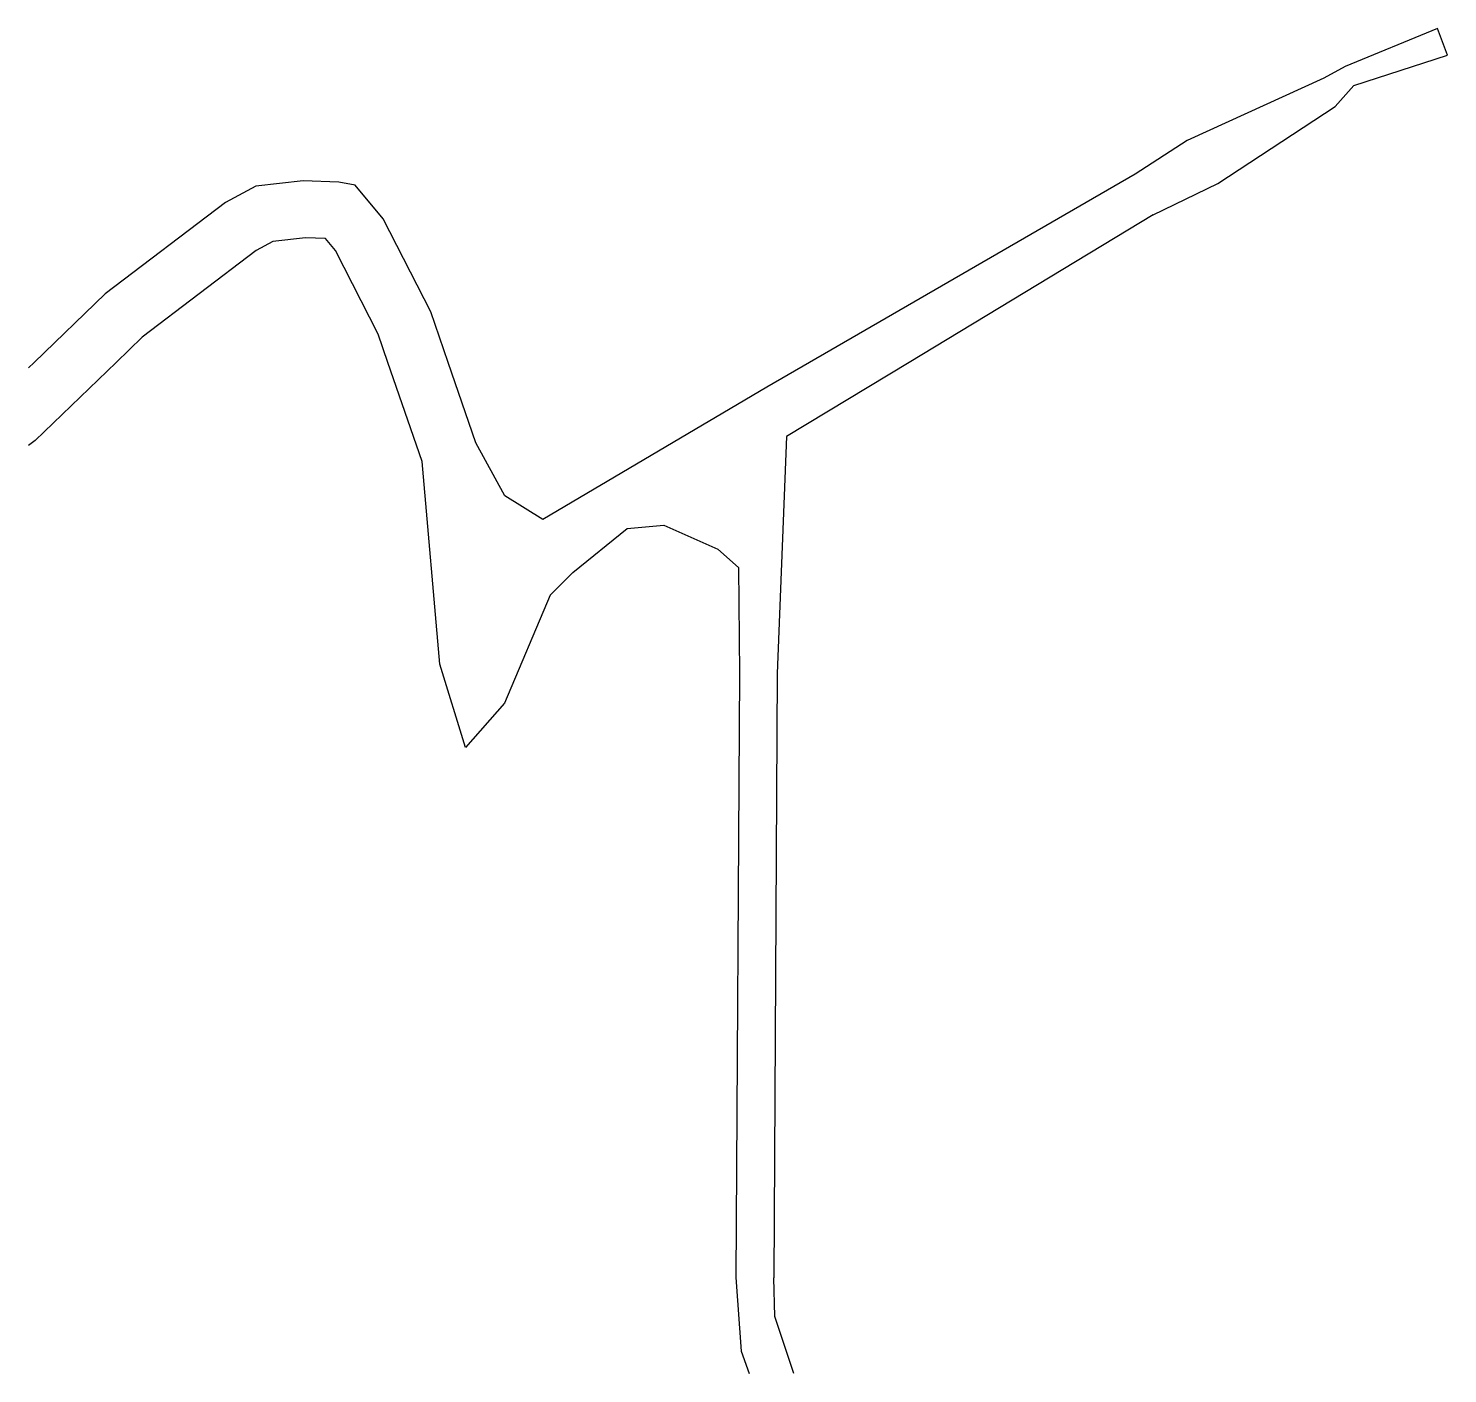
# Model space of a CAD drawing. Header units: metres. Extents: x -8000 to -4000, y -96000 to -93000.
# Drawn here: x -6400 to -6325.2, y -93600 to -93529.1 of the extents above; entities that cross this region are included whole.
import ezdxf

# ---------------------------------------------------------------- set-up
doc = ezdxf.new("R2010")
doc.units = ezdxf.units.M
doc.header["$LTSCALE"] = 2.5
doc.layers.add('道路', color=7, linetype='Continuous')

msp = doc.modelspace()

# ---------------------------------------------------------------- linework, layer by layer
at = {"layer": '道路'}
for points in [[(-6325.692, -93529.061), (-6330.565, -93531.077), (-6331.693, -93531.688)], [(-6325.16, -93530.472), (-6325.692, -93529.061)], [(-6331.083, -93533.185), (-6330.111, -93532.075), (-6325.16, -93530.472)], [(-6331.693, -93531.688), (-6338.888, -93534.978), (-6341.645, -93536.753)], [(-6340.679, -93538.892), (-6337.281, -93537.246), (-6331.083, -93533.185)], [(-6376.404, -93550.913), (-6377.867, -93546.674), (-6378.786, -93544.013), (-6381.286, -93539.107), (-6382.766, -93537.337), (-6383.621, -93537.165), (-6385.504, -93537.104), (-6388.014, -93537.383), (-6389.614, -93538.235), (-6395.956, -93543.065), (-6399.701, -93546.679), (-6400, -93546.968)], [(-6341.645, -93536.753), (-6358.801, -93546.679), (-6361.051, -93547.981), (-6372.875, -93554.966)], [(-6340.679, -93538.892), (-6353.559, -93546.679), (-6360.03, -93550.591), (-6360.511, -93563.084)], [(-6379.239, -93551.892), (-6381.04, -93546.674), (-6381.553, -93545.189), (-6383.805, -93540.771), (-6384.329, -93540.143), (-6385.386, -93540.109), (-6387.111, -93540.301), (-6387.989, -93540.769), (-6393.999, -93545.346), (-6395.375, -93546.674), (-6399.646, -93550.797)], [(-6399.646, -93550.797), (-6400, -93551.061)], [(-6372.875, -93554.966), (-6374.869, -93553.708), (-6376.404, -93550.913)], [(-6376.95, -93566.982), (-6378.31, -93562.591), (-6379.239, -93551.892)], [(-6371.283, -93557.762), (-6368.426, -93555.432), (-6366.486, -93555.265), (-6363.636, -93556.524), (-6362.554, -93557.495), (-6362.508, -93563.08)], [(-6371.283, -93557.762), (-6372.484, -93558.956), (-6374.891, -93564.65), (-6376.95, -93566.982)], [(-6362.508, -93563.08), (-6362.688, -93594.935)], [(-6360.511, -93563.084), (-6360.688, -93594.946)], [(-6362.688, -93594.935), (-6362.41, -93598.81), (-6361.991, -93600)], [(-6359.64, -93600), (-6360.638, -93596.99), (-6360.688, -93594.946)]]:
    msp.add_lwpolyline(points, dxfattribs=at)

doc.saveas('drawing.dxf')
